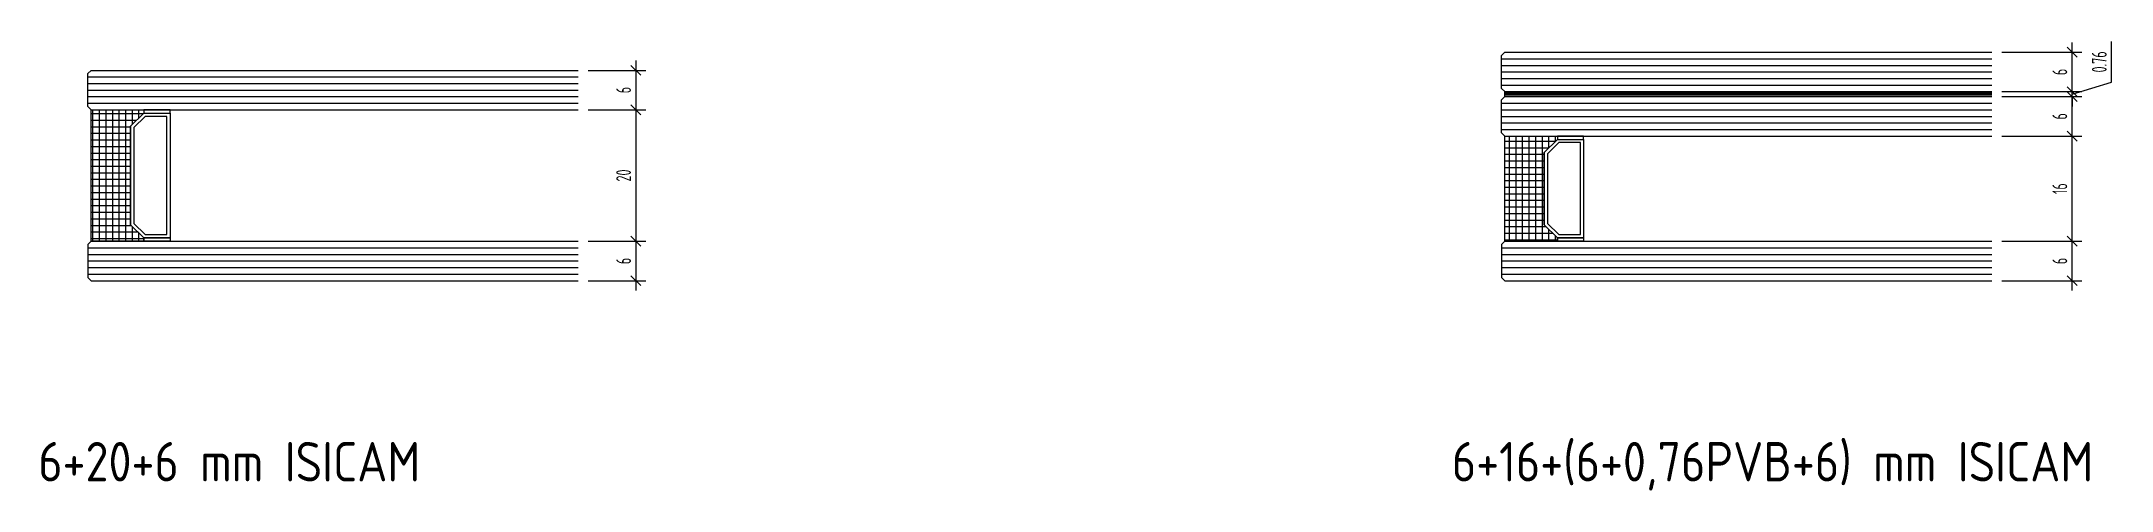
# Model space of a CAD drawing. Header units: millimetres. Extents: x -76067 to -71774, y 43638 to 44641.
# Drawn here: x -74864.8 to -74550, y 44565.1 to 44633.4 of the extents above; entities that cross this region are included whole.
import ezdxf

# ---------------------------------------------------------------- set-up
doc = ezdxf.new("R2010")
doc.units = ezdxf.units.MM
doc.linetypes.add('HIDDEN', pattern=[0.375, 0.25, -0.125])
for name, color, linetype in [('ART_BOND CITASI', 65, 'Continuous'), ('ART_CAM', 150, 'Continuous'), ('ART_TARAMA', 251, 'Continuous'), ('ART_YZ', 3, 'Continuous'), ('DIM-DTY', 127, 'Continuous')]:
    doc.layers.add(name, color=color, linetype=linetype)
doc.styles.add('YZ', font='archs.shx', dxfattribs={"width": 0.7})
doc.dimstyles.new('1-1', dxfattribs={"dimscale": 0.75, "dimtxt": 3, "dimasz": 2, "dimexe": 2, "dimexo": 2, "dimgap": 1, "dimtad": 1, "dimdec": 0, "dimlfac": -1, "dimzin": 0, "dimdsep": 46, "dimtxsty": 'YZ', "dimblk": 'OBLIQUE', "dimcen": 1, "dimdle": 2, "dimclrt": 256, "dimadec": 0, "dimazin": 0, "dimtfac": 1, "dimtdec": 0, "dimtofl": 0, "dimtmove": 1, "dimatfit": 3, "dimfxl": 1, "dimtolj": 1, "dimtzin": 0, "dimlwd": 5, "dimlwe": 5, "dimarcsym": 0})

msp = doc.modelspace()

# ---------------------------------------------------------------- texts
at = {"layer": 'ART_YZ', "style": 'YZ'}
for s, p in [('6+20+6 mm ISICAM', (-74865.32, 44566.489)), ('6+16+(6+0,76PVB+6) mm ISICAM', (-74650.352, 44566.489))]:
    msp.add_text(s, height=6, dxfattribs=at).set_placement(p)

# ---------------------------------------------------------------- blocks, each defined once
blk = doc.blocks.new('_OBLIQUE')
at = {"color": 0, "linetype": 'ByBlock'}
blk.add_line((-0.5, -0.5), (0.5, 0.5), dxfattribs=at)
blk = doc.blocks.new('*D16')
at = {"layer": 'Defpoints', "color": 0, "transparency": 16777216}
for p in [(-74783.19, 44629.03), (-74783.19, 44623.03), (-74774.44, 44623.03)]:
    blk.add_point(p, dxfattribs=at)
at = {"layer": 'DIM-DTY', "color": 0, "lineweight": 5, "transparency": 16777216}
for p, q in [((-74781.69, 44629.03), (-74772.94, 44629.03)), ((-74774.44, 44630.53), (-74774.44, 44621.53)), ((-74781.69, 44623.03), (-74772.94, 44623.03))]:
    blk.add_line(p, q, dxfattribs=at)
at = {"layer": 'DIM-DTY', "color": 0, "lineweight": 5, "transparency": 16777216, "xscale": 1.5, "yscale": 1.5, "zscale": 1.5}
for p, rotation in [((-74774.44, 44629.03), 90), ((-74774.44, 44623.03), 270)]:
    blk.add_blockref('_OBLIQUE', p, dxfattribs=dict(at, rotation=rotation))
at = {"layer": 'DIM-DTY', "transparency": 16777216, "insert": (-74776.31, 44626.03), "char_height": 2.25, "attachment_point": 5, "rotation": 90, "style": 'YZ'}
blk.add_mtext('\\A1;6', dxfattribs=at)
blk = doc.blocks.new('*D17')
at = {"layer": 'Defpoints', "color": 0, "transparency": 16777216}
for p in [(-74783.19, 44623.03), (-74783.19, 44603.03), (-74774.44, 44603.03)]:
    blk.add_point(p, dxfattribs=at)
at = {"layer": 'DIM-DTY', "color": 0, "lineweight": 5, "transparency": 16777216}
for p, q in [((-74781.69, 44623.03), (-74772.94, 44623.03)), ((-74774.44, 44624.53), (-74774.44, 44601.53)), ((-74781.69, 44603.03), (-74772.94, 44603.03))]:
    blk.add_line(p, q, dxfattribs=at)
at = {"layer": 'DIM-DTY', "color": 0, "lineweight": 5, "transparency": 16777216, "xscale": 1.5, "yscale": 1.5, "zscale": 1.5}
for p, rotation in [((-74774.44, 44623.03), 90), ((-74774.44, 44603.03), 270)]:
    blk.add_blockref('_OBLIQUE', p, dxfattribs=dict(at, rotation=rotation))
at = {"layer": 'DIM-DTY', "transparency": 16777216, "insert": (-74776.31, 44613.03), "char_height": 2.25, "attachment_point": 5, "rotation": 90, "style": 'YZ'}
blk.add_mtext('\\A1;20', dxfattribs=at)
blk = doc.blocks.new('*D18')
at = {"layer": 'Defpoints', "color": 0, "transparency": 16777216}
for p in [(-74783.19, 44603.03), (-74783.19, 44597.03), (-74774.44, 44597.03)]:
    blk.add_point(p, dxfattribs=at)
at = {"layer": 'DIM-DTY', "color": 0, "lineweight": 5, "transparency": 16777216}
for p, q in [((-74774.44, 44604.53), (-74774.44, 44595.53)), ((-74781.69, 44603.03), (-74772.94, 44603.03)), ((-74781.69, 44597.03), (-74772.94, 44597.03))]:
    blk.add_line(p, q, dxfattribs=at)
at = {"layer": 'DIM-DTY', "color": 0, "lineweight": 5, "transparency": 16777216, "xscale": 1.5, "yscale": 1.5, "zscale": 1.5}
for p, rotation in [((-74774.44, 44603.03), 90), ((-74774.44, 44597.03), 270)]:
    blk.add_blockref('_OBLIQUE', p, dxfattribs=dict(at, rotation=rotation))
at = {"layer": 'DIM-DTY', "transparency": 16777216, "insert": (-74776.31, 44600.03), "char_height": 2.25, "attachment_point": 5, "rotation": 90, "style": 'YZ'}
blk.add_mtext('\\A1;6', dxfattribs=at)
blk = doc.blocks.new('*D19')
at = {"layer": 'Defpoints', "color": 0, "transparency": 16777216}
for p in [(-74568.23, 44603.03), (-74556.03, 44603.03), (-74568.23, 44597.03)]:
    blk.add_point(p, dxfattribs=at)
at = {"layer": 'DIM-DTY', "color": 0, "lineweight": 5, "transparency": 16777216}
for p, q in [((-74556.03, 44595.53), (-74556.03, 44604.53)), ((-74566.73, 44603.03), (-74554.53, 44603.03)), ((-74566.73, 44597.03), (-74554.53, 44597.03))]:
    blk.add_line(p, q, dxfattribs=at)
at = {"layer": 'DIM-DTY', "color": 0, "lineweight": 5, "transparency": 16777216, "xscale": 1.5, "yscale": 1.5, "zscale": 1.5}
for p, rotation in [((-74556.03, 44603.03), 90), ((-74556.03, 44597.03), 270)]:
    blk.add_blockref('_OBLIQUE', p, dxfattribs=dict(at, rotation=rotation))
at = {"layer": 'DIM-DTY', "transparency": 16777216, "insert": (-74557.9, 44600.03), "char_height": 2.25, "attachment_point": 5, "rotation": 90, "style": 'YZ'}
blk.add_mtext('\\A1;6', dxfattribs=at)
blk = doc.blocks.new('*D11')
at = {"layer": 'Defpoints', "color": 0, "transparency": 16777216}
for p in [(-74568.23, 44619.03), (-74556.03, 44619.03), (-74568.23, 44603.03)]:
    blk.add_point(p, dxfattribs=at)
at = {"layer": 'DIM-DTY', "color": 0, "lineweight": 5, "transparency": 16777216}
for p, q in [((-74566.73, 44619.03), (-74554.53, 44619.03)), ((-74556.03, 44601.53), (-74556.03, 44620.53)), ((-74566.73, 44603.03), (-74554.53, 44603.03))]:
    blk.add_line(p, q, dxfattribs=at)
at = {"layer": 'DIM-DTY', "color": 0, "lineweight": 5, "transparency": 16777216, "xscale": 1.5, "yscale": 1.5, "zscale": 1.5}
for p, rotation in [((-74556.03, 44619.03), 90), ((-74556.03, 44603.03), 270)]:
    blk.add_blockref('_OBLIQUE', p, dxfattribs=dict(at, rotation=rotation))
at = {"layer": 'DIM-DTY', "transparency": 16777216, "insert": (-74557.9, 44611.03), "char_height": 2.25, "attachment_point": 5, "rotation": 90, "style": 'YZ'}
blk.add_mtext('\\A1;16', dxfattribs=at)
blk = doc.blocks.new('*D12')
at = {"layer": 'Defpoints', "color": 0, "transparency": 16777216}
for p in [(-74568.23, 44625.03), (-74556.03, 44625.03), (-74568.23, 44619.03)]:
    blk.add_point(p, dxfattribs=at)
at = {"layer": 'DIM-DTY', "color": 0, "lineweight": 5, "transparency": 16777216}
for p, q in [((-74556.03, 44617.53), (-74556.03, 44626.53)), ((-74566.73, 44625.03), (-74554.53, 44625.03)), ((-74566.73, 44619.03), (-74554.53, 44619.03))]:
    blk.add_line(p, q, dxfattribs=at)
at = {"layer": 'DIM-DTY', "color": 0, "lineweight": 5, "transparency": 16777216, "xscale": 1.5, "yscale": 1.5, "zscale": 1.5}
for p, rotation in [((-74556.03, 44625.03), 90), ((-74556.03, 44619.03), 270)]:
    blk.add_blockref('_OBLIQUE', p, dxfattribs=dict(at, rotation=rotation))
at = {"layer": 'DIM-DTY', "transparency": 16777216, "insert": (-74557.9, 44622.03), "char_height": 2.25, "attachment_point": 5, "rotation": 90, "style": 'YZ'}
blk.add_mtext('\\A1;6', dxfattribs=at)
blk = doc.blocks.new('*D13')
at = {"layer": 'Defpoints', "color": 0, "transparency": 16777216}
for p in [(-74568.23, 44625.79), (-74556.03, 44625.79), (-74568.23, 44625.03)]:
    blk.add_point(p, dxfattribs=at)
at = {"layer": 'DIM-DTY', "color": 0, "lineweight": 5, "transparency": 16777216}
for p, q in [((-74550.03, 44627.21), (-74550.03, 44633.44)), ((-74566.73, 44625.79), (-74554.53, 44625.79)), ((-74556.03, 44625.79), (-74556.03, 44627.29)), ((-74556.03, 44625.41), (-74550.03, 44627.21)), ((-74556.03, 44625.03), (-74556.03, 44625.79)), ((-74566.73, 44625.03), (-74554.53, 44625.03)), ((-74556.03, 44625.03), (-74556.03, 44623.53))]:
    blk.add_line(p, q, dxfattribs=at)
at = {"layer": 'DIM-DTY', "color": 0, "lineweight": 5, "transparency": 16777216, "xscale": 1.5, "yscale": 1.5, "zscale": 1.5}
for p, rotation in [((-74556.03, 44625.79), 270), ((-74556.03, 44625.03), 90)]:
    blk.add_blockref('_OBLIQUE', p, dxfattribs=dict(at, rotation=rotation))
at = {"layer": 'DIM-DTY', "transparency": 16777216, "insert": (-74551.9, 44630.32), "char_height": 2.25, "attachment_point": 5, "rotation": 90, "style": 'YZ'}
blk.add_mtext('\\A1;0.76', dxfattribs=at)
blk = doc.blocks.new('*D14')
at = {"layer": 'Defpoints', "color": 0, "transparency": 16777216}
for p in [(-74568.23, 44631.79), (-74556.03, 44631.79), (-74568.23, 44625.79)]:
    blk.add_point(p, dxfattribs=at)
at = {"layer": 'DIM-DTY', "color": 0, "lineweight": 5, "transparency": 16777216}
for p, q in [((-74566.73, 44631.79), (-74554.53, 44631.79)), ((-74556.03, 44624.29), (-74556.03, 44633.29)), ((-74566.73, 44625.79), (-74554.53, 44625.79))]:
    blk.add_line(p, q, dxfattribs=at)
at = {"layer": 'DIM-DTY', "color": 0, "lineweight": 5, "transparency": 16777216, "xscale": 1.5, "yscale": 1.5, "zscale": 1.5}
for p, rotation in [((-74556.03, 44631.79), 90), ((-74556.03, 44625.79), 270)]:
    blk.add_blockref('_OBLIQUE', p, dxfattribs=dict(at, rotation=rotation))
at = {"layer": 'DIM-DTY', "transparency": 16777216, "insert": (-74557.9, 44628.79), "char_height": 2.25, "attachment_point": 5, "rotation": 90, "style": 'YZ'}
blk.add_mtext('\\A1;6', dxfattribs=at)

# ---------------------------------------------------------------- dimensions: what is measured, and where the dimension line sits
at = {"layer": 'DIM-DTY'}
dim = msp.add_linear_dim(base=(-74556.028, 44625.792), p1=(-74568.227, 44625.032), p2=(-74568.227, 44625.792), angle=90, dimstyle='1-1', override={"dimdec": 2}, dxfattribs=at)
dim.commit()
dim.dimension.update_dxf_attribs({"geometry": '*D13', "text_midpoint": (-74551.903, 44627.962)})
for base, p1, p2, picture, middle in [((-74556.028, 44631.792), (-74568.227, 44625.792), (-74568.227, 44631.792), '*D14', (-74557.903, 44628.792)), ((-74774.439, 44623.032), (-74783.195, 44629.032), (-74783.195, 44623.032), '*D16', (-74776.314, 44626.032)), ((-74556.028, 44625.032), (-74568.227, 44619.032), (-74568.227, 44625.032), '*D12', (-74557.903, 44622.032)), ((-74774.439, 44603.032), (-74783.195, 44623.032), (-74783.195, 44603.032), '*D17', (-74776.314, 44613.032)), ((-74556.028, 44619.032), (-74568.227, 44603.032), (-74568.227, 44619.032), '*D11', (-74557.903, 44611.032)), ((-74774.439, 44597.032), (-74783.195, 44603.032), (-74783.195, 44597.032), '*D18', (-74776.314, 44600.032)), ((-74556.028, 44603.032), (-74568.227, 44597.032), (-74568.227, 44603.032), '*D19', (-74557.903, 44600.032))]:
    dim = msp.add_linear_dim(base=base, p1=p1, p2=p2, angle=90, dimstyle='1-1', dxfattribs=at)
    dim.commit()
    dim.dimension.update_dxf_attribs({"geometry": picture, "text_midpoint": middle})

# ---------------------------------------------------------------- hatches: boundary and pattern name
at = {"layer": 'ART_TARAMA'}
h = msp.add_hatch(dxfattribs=at)
h.set_pattern_fill('_USER', color=256, angle=270, style=0, double=1, pattern_type=0)
h.set_pattern_definition([(270, (-69188.0038, 38450.4496), (1, -2e-16), []), (360, (-69188.0038, 38450.4496), (0, 1), [])])
h.paths.add_polyline_path([(-74857.28, 44623.032), (-74849.28, 44623.032), (-74849.28, 44622.532), (-74851.28, 44620.532), (-74851.28, 44605.532), (-74849.28, 44603.532), (-74849.28, 44603.032), (-74857.28, 44603.032)])
h = msp.add_hatch(dxfattribs=at)
h.set_pattern_fill('_USER', color=256, angle=270, style=0, double=1, pattern_type=0)
h.set_pattern_definition([(270, (-75857.5918, 39750.2558), (1, -2e-16), []), (0, (-75857.5918, 39750.2558), (0, 1), [])])
h.paths.add_polyline_path([(-74642.313, 44619.032), (-74634.313, 44619.032), (-74634.313, 44618.532), (-74636.313, 44616.532), (-74636.313, 44605.532), (-74634.313, 44603.532), (-74634.313, 44603.032), (-74642.313, 44603.032)])

# ---------------------------------------------------------------- linework, layer by layer
at = {"layer": 'ART_BOND CITASI'}
for points in [[(-74857.28, 44623.032), (-74849.28, 44623.032), (-74849.28, 44622.532), (-74851.28, 44620.532), (-74851.28, 44605.532), (-74849.28, 44603.532), (-74849.28, 44603.032), (-74857.28, 44603.032)], [(-74845.28, 44622.532), (-74845.28, 44623.032), (-74849.28, 44623.032), (-74849.28, 44622.532)], [(-74642.313, 44619.032), (-74634.313, 44619.032), (-74634.313, 44618.532), (-74636.313, 44616.532), (-74636.313, 44605.532), (-74634.313, 44603.532), (-74634.313, 44603.032), (-74642.313, 44603.032)], [(-74630.313, 44618.532), (-74630.313, 44619.032), (-74634.313, 44619.032), (-74634.313, 44618.532)], [(-74845.28, 44603.532), (-74845.28, 44603.032), (-74849.28, 44603.032), (-74849.28, 44603.532)], [(-74630.313, 44603.532), (-74630.313, 44603.032), (-74634.313, 44603.032), (-74634.313, 44603.532)]]:
    msp.add_lwpolyline(points, close=True, dxfattribs=at)
for points in [[(-74845.28, 44603.532), (-74849.28, 44603.532), (-74851.28, 44605.532), (-74851.28, 44620.532), (-74849.28, 44622.532), (-74845.28, 44622.532), (-74845.28, 44603.532)], [(-74845.78, 44604.032), (-74845.78, 44622.032), (-74849.073, 44622.032), (-74850.78, 44620.325), (-74850.78, 44605.739), (-74849.073, 44604.032), (-74845.78, 44604.032)], [(-74630.313, 44603.532), (-74634.313, 44603.532), (-74636.313, 44605.532), (-74636.313, 44616.532), (-74634.313, 44618.532), (-74630.313, 44618.532), (-74630.313, 44603.532)], [(-74630.813, 44604.032), (-74630.813, 44618.032), (-74634.106, 44618.032), (-74635.813, 44616.325), (-74635.813, 44605.739), (-74634.106, 44604.032), (-74630.813, 44604.032)]]:
    msp.add_lwpolyline(points, dxfattribs=at)
at = {"layer": 'ART_CAM'}
for p, q in [((-74642.313, 44631.792), (-74642.813, 44631.292)), ((-74642.313, 44631.792), (-74568.227, 44631.792)), ((-74857.28, 44629.032), (-74857.78, 44628.532)), ((-74857.78, 44623.532), (-74857.78, 44628.532)), ((-74857.28, 44629.032), (-74783.195, 44629.032)), ((-74642.813, 44626.292), (-74642.813, 44631.292)), ((-74642.313, 44625.792), (-74642.813, 44626.292)), ((-74642.313, 44625.792), (-74568.227, 44625.792)), ((-74642.313, 44625.032), (-74642.313, 44625.792)), ((-74857.28, 44623.032), (-74857.78, 44623.532)), ((-74857.28, 44623.032), (-74783.195, 44623.032)), ((-74642.313, 44625.032), (-74642.813, 44624.532)), ((-74642.813, 44619.532), (-74642.813, 44624.532)), ((-74642.313, 44625.032), (-74568.227, 44625.032)), ((-74642.313, 44619.032), (-74642.813, 44619.532)), ((-74642.313, 44619.032), (-74568.227, 44619.032)), ((-74857.28, 44603.032), (-74857.78, 44602.532)), ((-74857.78, 44602.532), (-74857.78, 44597.532)), ((-74857.28, 44603.032), (-74783.195, 44603.032)), ((-74642.313, 44603.032), (-74642.813, 44602.532)), ((-74642.813, 44602.532), (-74642.813, 44597.532)), ((-74642.313, 44603.032), (-74568.227, 44603.032)), ((-74857.28, 44597.032), (-74857.78, 44597.532)), ((-74857.28, 44597.032), (-74783.195, 44597.032)), ((-74642.313, 44597.032), (-74642.813, 44597.532)), ((-74642.313, 44597.032), (-74568.227, 44597.032))]:
    msp.add_line(p, q, dxfattribs=at)
at = {"layer": 'ART_CAM', "linetype": 'HIDDEN', "ltscale": 2, "const_width": 0.5}
msp.add_lwpolyline([(-74642.313, 44625.412), (-74568.227, 44625.412)], dxfattribs=at)
at = {"layer": 'ART_TARAMA'}
for p, q in [((-74642.813, 44630.792), (-74568.227, 44630.792)), ((-74642.813, 44629.792), (-74568.227, 44629.792)), ((-74642.813, 44628.792), (-74568.227, 44628.792)), ((-74857.78, 44628.032), (-74783.195, 44628.032)), ((-74857.78, 44627.032), (-74783.195, 44627.032)), ((-74857.78, 44626.032), (-74783.195, 44626.032)), ((-74642.813, 44627.792), (-74568.227, 44627.792)), ((-74642.813, 44626.792), (-74568.227, 44626.792)), ((-74857.78, 44625.032), (-74783.195, 44625.032)), ((-74857.78, 44624.032), (-74783.195, 44624.032)), ((-74642.813, 44624.032), (-74568.227, 44624.032)), ((-74642.813, 44623.032), (-74568.227, 44623.032)), ((-74642.813, 44622.032), (-74568.227, 44622.032)), ((-74642.813, 44621.032), (-74568.227, 44621.032)), ((-74642.813, 44620.032), (-74568.227, 44620.032)), ((-74857.78, 44602.032), (-74783.195, 44602.032)), ((-74857.78, 44601.032), (-74783.195, 44601.032)), ((-74857.78, 44600.032), (-74783.195, 44600.032)), ((-74642.813, 44602.032), (-74568.227, 44602.032)), ((-74642.813, 44601.032), (-74568.227, 44601.032)), ((-74642.813, 44600.032), (-74568.227, 44600.032)), ((-74857.78, 44599.032), (-74783.195, 44599.032)), ((-74857.78, 44598.032), (-74783.195, 44598.032)), ((-74642.813, 44599.032), (-74568.227, 44599.032)), ((-74642.813, 44598.032), (-74568.227, 44598.032))]:
    msp.add_line(p, q, dxfattribs=at)

msp.set_redraw_order([(e.dxf.handle, doc.entitydb.next_handle()) for e in msp.query("TEXT MTEXT ATTDEF DIMENSION ARC_DIMENSION")])  # texts and dimensions are drawn at this point

doc.saveas('drawing.dxf')
